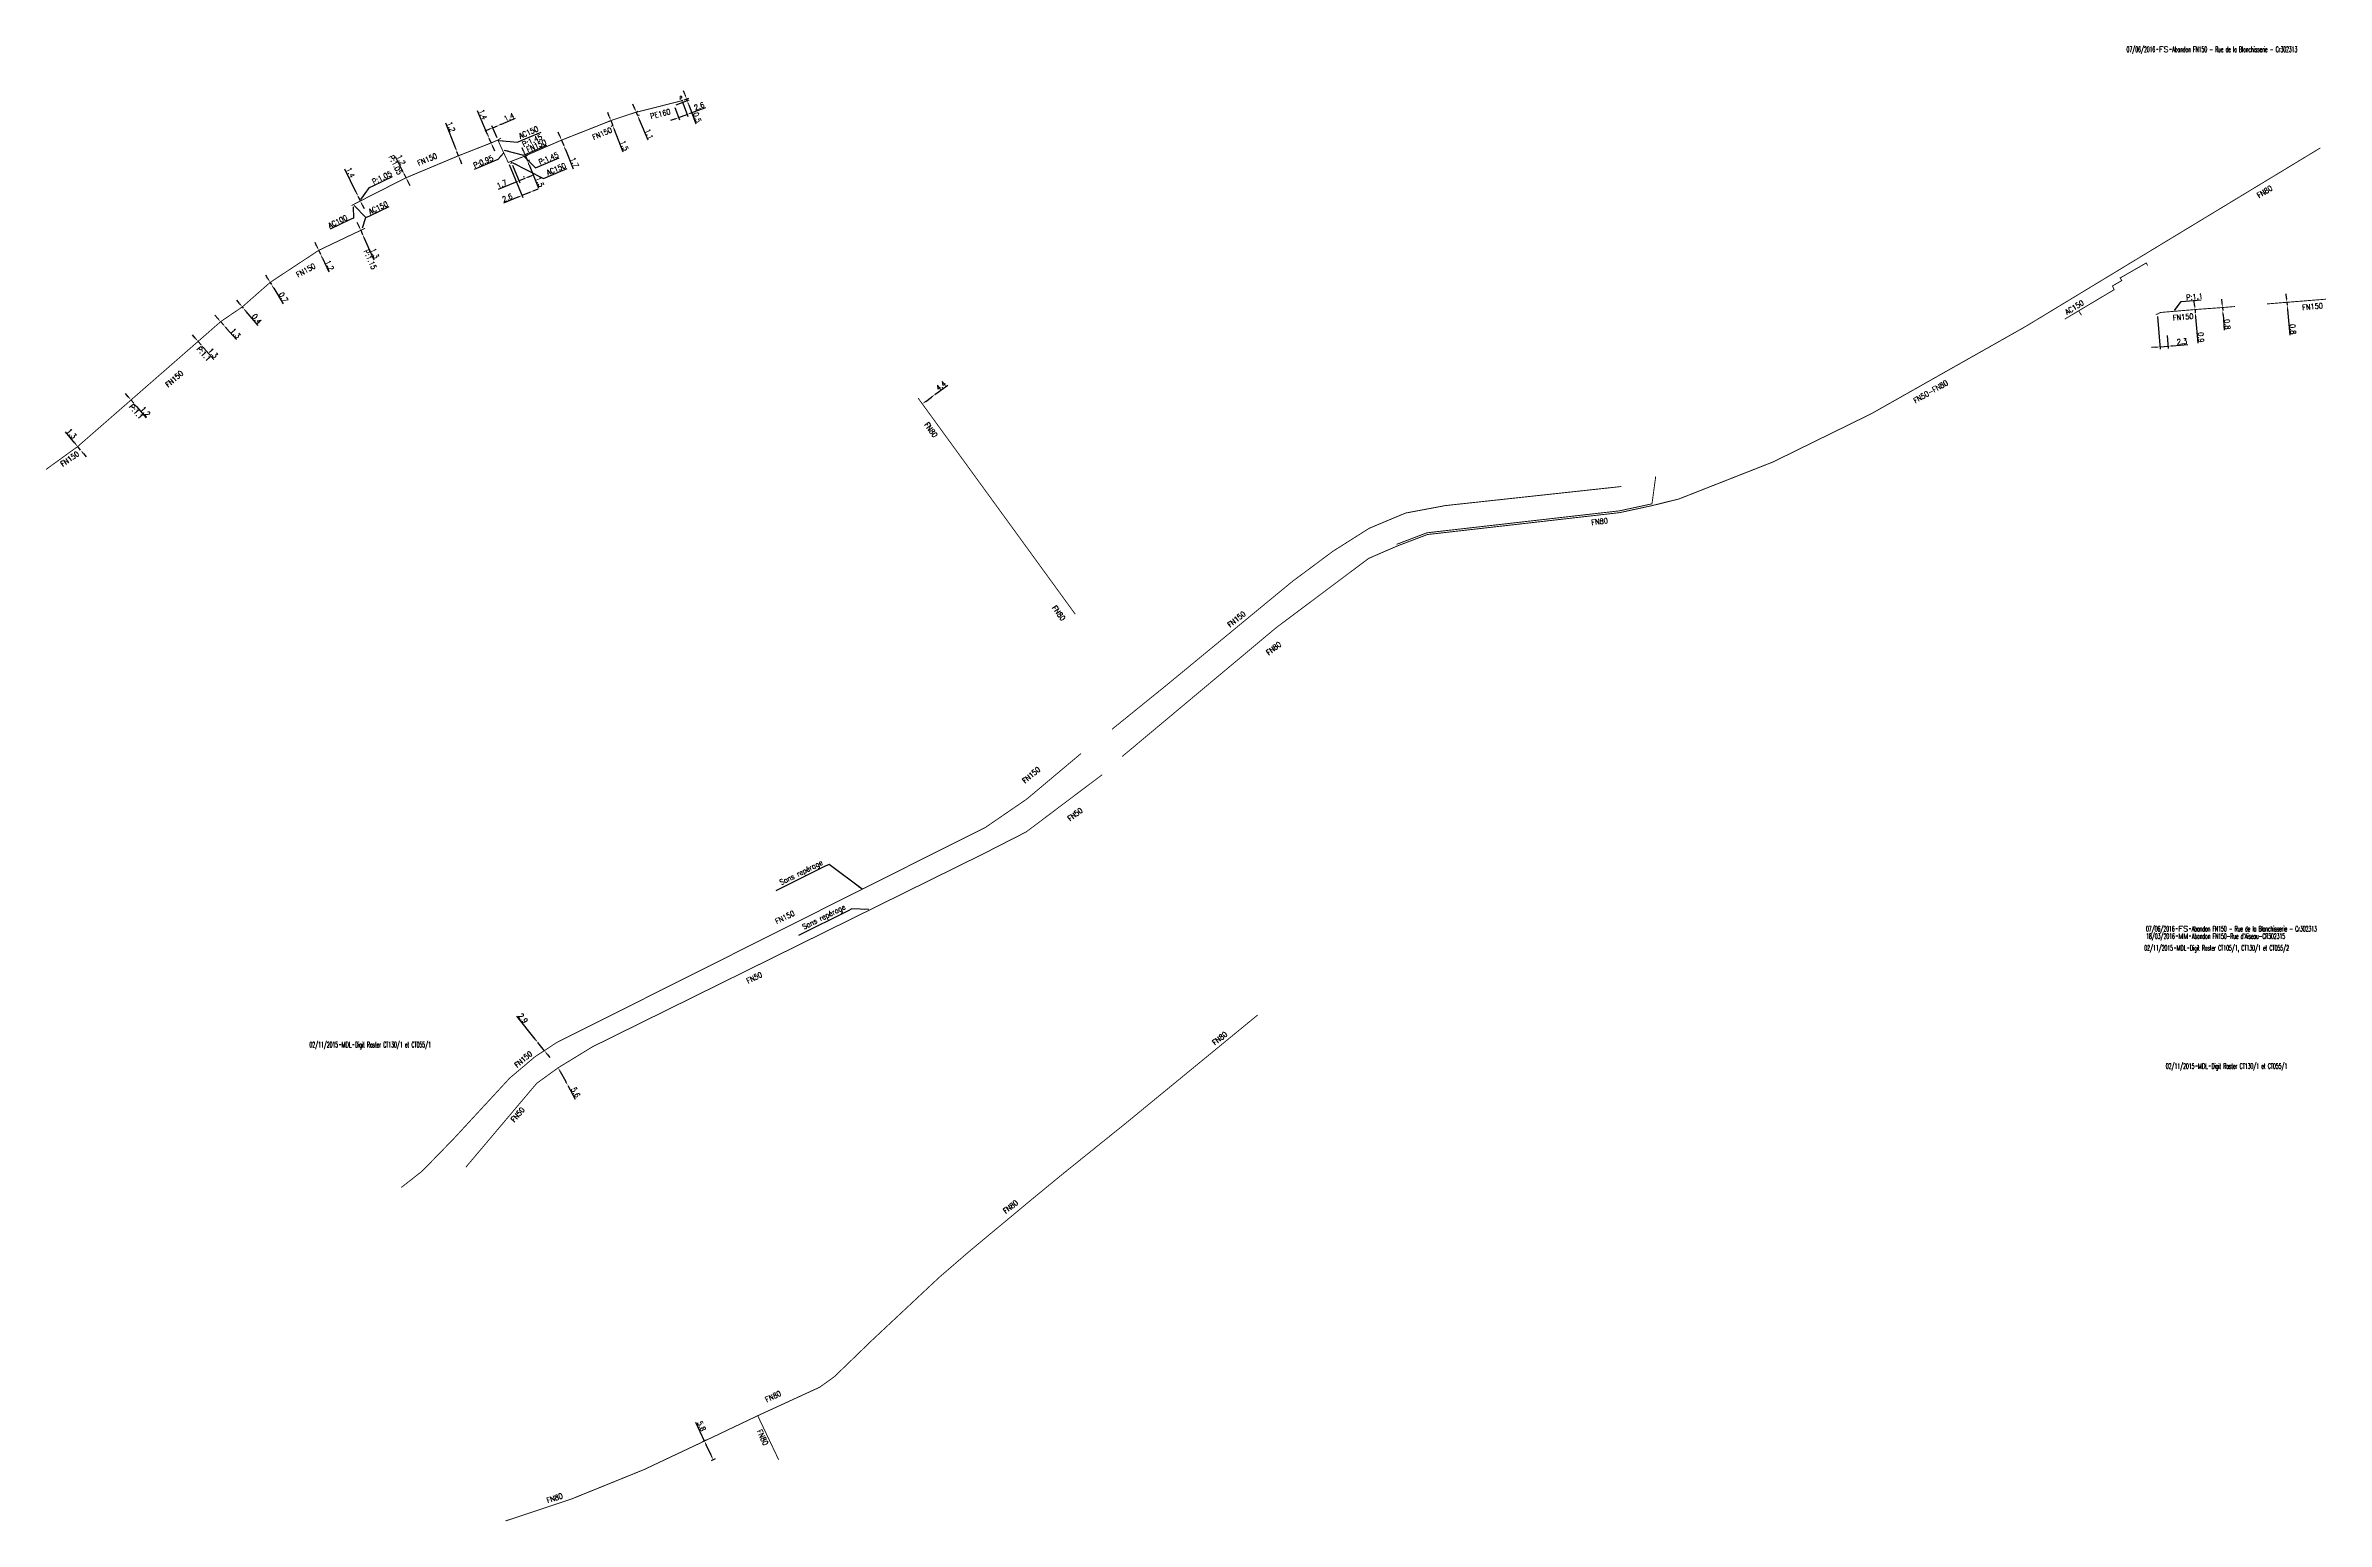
# Model space of a CAD drawing. Header units: millimetres. Extents: x 161000 to 162000, y 120998 to 122000.
# Drawn here: x 161362 to 162000, y 121356 to 121769 of the extents above; entities that cross this region are included whole.
import ezdxf
from ezdxf.enums import TextEntityAlignment as Align

# ---------------------------------------------------------------- set-up
doc = ezdxf.new("R2010")
doc.units = ezdxf.units.MM
doc.layers.get('0').update_dxf_attribs({"linetype": 'CONTINUOUS'})
doc.layers.get('Defpoints').update_dxf_attribs({"linetype": 'CONTINUOUS'})
for name, color, linetype in [('L_300', 7, 'CONTINUOUS'), ('L_908', 5, 'CONTINUOUS'), ('L_910', 7, 'CONTINUOUS')]:
    doc.layers.add(name, color=color, linetype=linetype)
doc.styles.add('G_ROMANS', font='ROMANS.SHX', dxfattribs={"width": 0.75})
doc.styles.get("Standard").update_dxf_attribs({"font": 'romans.shx', "width": 0.85})
doc.linetypes.add('BP_HS', pattern='A,2,-1,["G",Standard,S=0.85,R=0,X=-0.27,Y=-0.4],-1', length=4)
doc.dimstyles.get("Standard").update_dxf_attribs({"dimtxt": 1.5, "dimasz": 1.2, "dimexe": 0.625, "dimexo": 0.625, "dimgap": 0.25, "dimtad": 1, "dimdec": 1, "dimzin": 0, "dimdsep": 46, "dimtxsty": 'Standard', "dimcen": -0.5, "dimadec": 0, "dimazin": 0, "dimtfac": 1, "dimtdec": 1, "dimtmove": 0, "dimatfit": 3, "dimfxl": 0, "dimtolj": 1, "dimtzin": 0, "dimarcsym": 0})

# ---------------------------------------------------------------- blocks, each defined once
blk = doc.blocks.new('GIS_MODF')
at = {"color": 0, "linetype": 'Continuous', "flags": 128}
for points in [[(-2.18, -0.01), (-1.68, -0.01)], [(1.52, -0.01), (2.02, -0.01)]]:
    blk.add_lwpolyline(points, dxfattribs=at)
at = {"color": 0, "linetype": 'Continuous', "width": 0.5}
blk.add_attdef('DATE', text='', height=1.5, dxfattribs=at).set_placement((-2.5, -0.8), align=Align.RIGHT)
at = {"color": 0, "linetype": 'Continuous', "width": 1.771291}
blk.add_attdef('USER', text='', height=1.5, dxfattribs=at).set_placement((-1.51, -0.8), (1.28, -0.8), align=Align.FIT)
at = {"color": 0, "linetype": 'Continuous', "width": 0.5}
blk.add_attdef('DESC', (2.29, -0.8), '', height=1.5, dxfattribs=at)
blk = doc.blocks.new('*D31')
at = {"layer": 'Defpoints', "color": 0, "linetype": 'Continuous', "transparency": 16777216}
for p in [(161505.09, 121483.14), (161507.79, 121478.23), (161507.79, 121478.23)]:
    blk.add_point(p, dxfattribs=at)
at = {"layer": 'L_908', "color": 0, "linetype": 'Continuous', "lineweight": -2, "transparency": 16777216}
for p, q in [((161505.67, 121482.09), (161507.21, 121479.29)), ((161507.79, 121478.23), (161509.89, 121474.4))]:
    blk.add_line(p, q, dxfattribs=at)
at = {"layer": 'L_908', "color": 0, "linetype": 'Continuous', "transparency": 16777216}
for points in [[(161505.85, 121482.19), (161505.5, 121482), (161505.09, 121483.14)], [(161507.39, 121479.38), (161507.03, 121479.19), (161507.79, 121478.23)]]:
    blk.add_solid(points, dxfattribs=at)
at = {"layer": 'L_908', "color": 0, "linetype": 'Continuous', "transparency": 16777216, "insert": (161510, 121476.27), "char_height": 1.5, "attachment_point": 5, "rotation": 298.73216}
blk.add_mtext('\\A1;5.6', dxfattribs=at)
blk = doc.blocks.new('*D32')
at = {"layer": 'Defpoints', "color": 0, "linetype": 'Continuous', "transparency": 16777216}
for p in [(161499.43, 121490.19), (161499.43, 121490.19), (161501.24, 121487.93)]:
    blk.add_point(p, dxfattribs=at)
at = {"layer": 'L_908', "color": 0, "linetype": 'Continuous', "lineweight": -2, "transparency": 16777216}
for p, q in [((161498.67, 121491.13), (161493.5, 121497.56)), ((161501.24, 121487.93), (161499.43, 121490.19)), ((161502, 121487), (161502.75, 121486.06))]:
    blk.add_line(p, q, dxfattribs=at)
at = {"layer": 'L_908', "color": 0, "linetype": 'Continuous', "transparency": 16777216}
for points in [[(161498.83, 121491.26), (161498.52, 121491), (161499.43, 121490.19)], [(161502.15, 121487.12), (161501.84, 121486.87), (161501.24, 121487.93)]]:
    blk.add_solid(points, dxfattribs=at)
at = {"layer": 'L_908', "color": 0, "linetype": 'Continuous', "transparency": 16777216, "insert": (161495.26, 121496.98), "char_height": 1.5, "attachment_point": 5, "rotation": 308.79724}
blk.add_mtext('\\A1;2.9', dxfattribs=at)
blk = doc.blocks.new('*D33')
at = {"layer": 'Defpoints', "color": 0, "linetype": 'Continuous', "ltscale": 0.5, "transparency": 16777216}
for p in [(161547.15, 121379.18), (161548.5, 121373.41), (161549.59, 121373.91)]:
    blk.add_point(p, dxfattribs=at)
at = {"layer": 'L_908', "color": 0, "linetype": 'Continuous', "lineweight": -2, "ltscale": 0.5, "transparency": 16777216}
for p, q in [((161546.06, 121378.67), (161543.66, 121383.86)), ((161546.58, 121378.92), (161545.5, 121378.41)), ((161548, 121374.5), (161546.57, 121377.59)), ((161549.02, 121373.65), (161547.93, 121373.15))]:
    blk.add_line(p, q, dxfattribs=at)
at = {"layer": 'L_908', "color": 0, "linetype": 'Continuous', "ltscale": 0.5, "transparency": 16777216}
for points in [[(161546.75, 121377.67), (161546.39, 121377.5), (161546.06, 121378.67)], [(161548.18, 121374.58), (161547.81, 121374.42), (161548.5, 121373.41)]]:
    blk.add_solid(points, dxfattribs=at)
at = {"layer": 'L_908', "color": 0, "linetype": 'Continuous', "ltscale": 0.5, "transparency": 16777216, "insert": (161545.24, 121382.84), "char_height": 1.5, "attachment_point": 5, "rotation": 294.83278}
blk.add_mtext('\\A1;5.8', dxfattribs=at)
blk = doc.blocks.new('*D34')
at = {"layer": 'Defpoints', "color": 0, "linetype": 'Continuous', "ltscale": 0.5, "transparency": 16777216}
for p in [(161607.05, 121668.98), (161610.59, 121671.6), (161610.59, 121671.6)]:
    blk.add_point(p, dxfattribs=at)
at = {"layer": 'L_908', "color": 0, "linetype": 'Continuous', "lineweight": -2, "ltscale": 0.5, "transparency": 16777216}
for p, q in [((161608.02, 121669.69), (161609.63, 121670.88)), ((161610.59, 121671.6), (161614.16, 121674.23))]:
    blk.add_line(p, q, dxfattribs=at)
at = {"layer": 'L_908', "color": 0, "linetype": 'Continuous', "ltscale": 0.5, "transparency": 16777216}
for points in [[(161607.9, 121669.85), (161608.14, 121669.53), (161607.05, 121668.98)], [(161609.51, 121671.04), (161609.75, 121670.72), (161610.59, 121671.6)]]:
    blk.add_solid(points, dxfattribs=at)
at = {"layer": 'L_908', "color": 0, "linetype": 'Continuous', "ltscale": 0.5, "transparency": 16777216, "insert": (161612.26, 121674.07), "char_height": 1.5, "attachment_point": 5, "rotation": 36.46534}
blk.add_mtext('\\A1;4.4', dxfattribs=at)
blk = doc.blocks.new('*D35')
at = {"layer": 'Defpoints', "color": 0, "linetype": 'Continuous', "transparency": 16777216}
for p in [(161963.35, 121695.39), (161963.43, 121694.5), (161963.43, 121694.5)]:
    blk.add_point(p, dxfattribs=at)
at = {"layer": 'L_908', "color": 0, "linetype": 'Continuous', "lineweight": -2, "transparency": 16777216}
for p, q in [((161963.25, 121696.59), (161963.15, 121697.78)), ((161963.35, 121695.39), (161963.43, 121694.5)), ((161963.53, 121693.3), (161964.15, 121685.98))]:
    blk.add_line(p, q, dxfattribs=at)
at = {"layer": 'L_908', "color": 0, "linetype": 'Continuous', "transparency": 16777216}
for points in [[(161963.45, 121696.61), (161963.05, 121696.57), (161963.35, 121695.39)], [(161963.73, 121693.32), (161963.33, 121693.28), (161963.43, 121694.5)]]:
    blk.add_solid(points, dxfattribs=at)
at = {"layer": 'L_908', "color": 0, "linetype": 'Continuous', "transparency": 16777216, "insert": (161965.02, 121687.61), "char_height": 1.5, "attachment_point": 5, "rotation": 274.85781}
blk.add_mtext('\\A1;0.9', dxfattribs=at)
blk = doc.blocks.new('*D36')
at = {"layer": 'Defpoints', "color": 0, "linetype": 'Continuous', "transparency": 16777216}
for p in [(161952.79, 121694.09), (161955.5, 121688.75), (161955.81, 121685.12)]:
    blk.add_point(p, dxfattribs=at)
at = {"layer": 'L_908', "color": 0, "linetype": 'Continuous', "lineweight": -2, "transparency": 16777216}
for p, q in [((161952.85, 121693.46), (161953.61, 121684.31)), ((161955.55, 121688.12), (161955.86, 121684.5)), ((161952.37, 121684.83), (161951.17, 121684.73)), ((161953.56, 121684.93), (161955.81, 121685.12)), ((161957, 121685.22), (161961.36, 121685.58))]:
    blk.add_line(p, q, dxfattribs=at)
at = {"layer": 'L_908', "color": 0, "linetype": 'Continuous', "transparency": 16777216}
for points in [[(161952.35, 121685.03), (161952.38, 121684.63), (161953.56, 121684.93)], [(161956.98, 121685.42), (161957.02, 121685.02), (161955.81, 121685.12)]]:
    blk.add_solid(points, dxfattribs=at)
at = {"layer": 'L_908', "color": 0, "linetype": 'Continuous', "transparency": 16777216, "insert": (161959.69, 121686.45), "char_height": 1.5, "attachment_point": 5, "rotation": 4.79898}
blk.add_mtext('\\A1;2.3', dxfattribs=at)
blk = doc.blocks.new('*D37')
at = {"layer": 'Defpoints', "color": 0, "linetype": 'Continuous', "transparency": 16777216}
for p in [(161989.08, 121697.42), (161989.15, 121696.62), (161989.15, 121696.62)]:
    blk.add_point(p, dxfattribs=at)
at = {"layer": 'L_908', "color": 0, "linetype": 'Continuous', "lineweight": -2, "transparency": 16777216}
for p, q in [((161988.98, 121698.61), (161988.87, 121699.81)), ((161989.08, 121697.42), (161989.15, 121696.62)), ((161989.26, 121695.42), (161989.89, 121688.24))]:
    blk.add_line(p, q, dxfattribs=at)
at = {"layer": 'L_908', "color": 0, "linetype": 'Continuous', "transparency": 16777216}
for points in [[(161989.18, 121698.63), (161988.78, 121698.59), (161989.08, 121697.42)], [(161989.46, 121695.44), (161989.06, 121695.41), (161989.15, 121696.62)]]:
    blk.add_solid(points, dxfattribs=at)
at = {"layer": 'L_908', "color": 0, "linetype": 'Continuous', "transparency": 16777216, "insert": (161990.75, 121689.9), "char_height": 1.5, "attachment_point": 5, "rotation": 275.03176}
blk.add_mtext('\\A1;0.8', dxfattribs=at)
blk = doc.blocks.new('*D38')
at = {"layer": 'Defpoints', "color": 0, "linetype": 'Continuous', "transparency": 16777216}
for p in [(161971.03, 121695.95), (161971.09, 121695.15), (161971.09, 121695.15)]:
    blk.add_point(p, dxfattribs=at)
at = {"layer": 'L_908', "color": 0, "linetype": 'Continuous', "lineweight": -2, "transparency": 16777216}
for p, q in [((161970.93, 121697.15), (161970.84, 121698.34)), ((161971.03, 121695.95), (161971.09, 121695.15)), ((161971.19, 121693.96), (161971.54, 121689.6))]:
    blk.add_line(p, q, dxfattribs=at)
at = {"layer": 'L_908', "color": 0, "linetype": 'Continuous', "transparency": 16777216}
for points in [[(161971.13, 121697.16), (161970.73, 121697.13), (161971.03, 121695.95)], [(161971.39, 121693.97), (161970.99, 121693.94), (161971.09, 121695.15)]]:
    blk.add_solid(points, dxfattribs=at)
at = {"layer": 'L_908', "color": 0, "linetype": 'Continuous', "transparency": 16777216, "insert": (161972.41, 121691.26), "char_height": 1.5, "attachment_point": 5, "rotation": 274.5791}
blk.add_mtext('\\A1;0.8', dxfattribs=at)
blk = doc.blocks.new('*D39')
at = {"layer": 'Defpoints', "color": 0, "linetype": 'Continuous', "ltscale": 0.5, "transparency": 16777216}
for p in [(161449.84, 121717.57), (161450.35, 121716.43), (161450.35, 121716.43)]:
    blk.add_point(p, dxfattribs=at)
at = {"layer": 'L_908', "color": 0, "linetype": 'Continuous', "lineweight": -2, "ltscale": 0.5, "transparency": 16777216}
for p, q in [((161449.36, 121718.67), (161448.88, 121719.77)), ((161449.84, 121717.57), (161450.35, 121716.43)), ((161450.83, 121715.33), (161453.46, 121709.35))]:
    blk.add_line(p, q, dxfattribs=at)
at = {"layer": 'L_908', "color": 0, "linetype": 'Continuous', "ltscale": 0.5, "transparency": 16777216}
for points in [[(161449.54, 121718.75), (161449.18, 121718.59), (161449.84, 121717.57)], [(161451.01, 121715.41), (161450.65, 121715.25), (161450.35, 121716.43)]]:
    blk.add_solid(points, dxfattribs=at)
at = {"layer": 'L_908', "color": 0, "linetype": 'Continuous', "ltscale": 0.5, "transparency": 16777216, "insert": (161453.77, 121711.12), "char_height": 1.5, "attachment_point": 5, "rotation": 293.74626}
blk.add_mtext('\\A1;1.3', dxfattribs=at)
blk = doc.blocks.new('*D40')
at = {"layer": 'Defpoints', "color": 0, "linetype": 'Continuous', "ltscale": 0.5, "transparency": 16777216}
for p in [(161438.07, 121711.96), (161438.58, 121710.87), (161438.58, 121710.87)]:
    blk.add_point(p, dxfattribs=at)
at = {"layer": 'L_908', "color": 0, "linetype": 'Continuous', "lineweight": -2, "ltscale": 0.5, "transparency": 16777216}
for p, q in [((161437.57, 121713.04), (161437.06, 121714.13)), ((161438.07, 121711.96), (161438.58, 121710.87)), ((161439.09, 121709.78), (161440.86, 121705.99))]:
    blk.add_line(p, q, dxfattribs=at)
at = {"layer": 'L_908', "color": 0, "linetype": 'Continuous', "ltscale": 0.5, "transparency": 16777216}
for points in [[(161437.75, 121713.13), (161437.38, 121712.96), (161438.07, 121711.96)], [(161439.27, 121709.87), (161438.91, 121709.7), (161438.58, 121710.87)]]:
    blk.add_solid(points, dxfattribs=at)
at = {"layer": 'L_908', "color": 0, "linetype": 'Continuous', "ltscale": 0.5, "transparency": 16777216, "insert": (161441.13, 121707.76), "char_height": 1.5, "attachment_point": 5, "rotation": 295.01833}
blk.add_mtext('\\A1;1.2', dxfattribs=at)
blk = doc.blocks.new('*D41')
at = {"layer": 'Defpoints', "color": 0, "linetype": 'Continuous', "ltscale": 0.5, "transparency": 16777216}
for p in [(161424.48, 121702.99), (161424.84, 121702.39), (161424.84, 121702.39)]:
    blk.add_point(p, dxfattribs=at)
at = {"layer": 'L_908', "color": 0, "linetype": 'Continuous', "lineweight": -2, "ltscale": 0.5, "transparency": 16777216}
for p, q in [((161423.86, 121704.01), (161423.23, 121705.04)), ((161424.48, 121702.99), (161424.84, 121702.39)), ((161425.47, 121701.37), (161428.16, 121696.95))]:
    blk.add_line(p, q, dxfattribs=at)
at = {"layer": 'L_908', "color": 0, "linetype": 'Continuous', "ltscale": 0.5, "transparency": 16777216}
for points in [[(161424.03, 121704.12), (161423.68, 121703.91), (161424.48, 121702.99)], [(161425.64, 121701.47), (161425.3, 121701.26), (161424.84, 121702.39)]]:
    blk.add_solid(points, dxfattribs=at)
at = {"layer": 'L_908', "color": 0, "linetype": 'Continuous', "ltscale": 0.5, "transparency": 16777216, "insert": (161428.19, 121698.82), "char_height": 1.5, "attachment_point": 5, "rotation": 301.37679}
blk.add_mtext('\\A1;0.7', dxfattribs=at)
blk = doc.blocks.new('*D42')
at = {"layer": 'Defpoints', "color": 0, "linetype": 'Continuous', "ltscale": 0.5, "transparency": 16777216}
for p in [(161416.67, 121696.12), (161416.93, 121695.81), (161416.93, 121695.81)]:
    blk.add_point(p, dxfattribs=at)
at = {"layer": 'L_908', "color": 0, "linetype": 'Continuous', "lineweight": -2, "ltscale": 0.5, "transparency": 16777216}
for p, q in [((161415.9, 121697.04), (161415.14, 121697.97)), ((161416.67, 121696.12), (161416.93, 121695.81)), ((161417.69, 121694.89), (161421, 121690.9))]:
    blk.add_line(p, q, dxfattribs=at)
at = {"layer": 'L_908', "color": 0, "linetype": 'Continuous', "ltscale": 0.5, "transparency": 16777216}
for points in [[(161416.06, 121697.17), (161415.75, 121696.91), (161416.67, 121696.12)], [(161417.85, 121695.02), (161417.54, 121694.76), (161416.93, 121695.81)]]:
    blk.add_solid(points, dxfattribs=at)
at = {"layer": 'L_908', "color": 0, "linetype": 'Continuous', "ltscale": 0.5, "transparency": 16777216, "insert": (161420.74, 121692.78), "char_height": 1.5, "attachment_point": 5, "rotation": 309.72137}
blk.add_mtext('\\A1;0.4', dxfattribs=at)
blk = doc.blocks.new('*D43')
at = {"layer": 'Defpoints', "color": 0, "linetype": 'Continuous', "ltscale": 0.5, "transparency": 16777216}
for p in [(161385.52, 121670.07), (161386.29, 121669.16), (161386.29, 121669.16)]:
    blk.add_point(p, dxfattribs=at)
at = {"layer": 'L_908', "color": 0, "linetype": 'Continuous', "lineweight": -2, "ltscale": 0.5, "transparency": 16777216}
for p, q in [((161384.74, 121670.99), (161383.97, 121671.91)), ((161385.52, 121670.07), (161386.29, 121669.16)), ((161387.07, 121668.24), (161389.77, 121665.04))]:
    blk.add_line(p, q, dxfattribs=at)
at = {"layer": 'L_908', "color": 0, "linetype": 'Continuous', "ltscale": 0.5, "transparency": 16777216}
for points in [[(161384.89, 121671.12), (161384.59, 121670.86), (161385.52, 121670.07)], [(161387.22, 121668.37), (161386.91, 121668.11), (161386.29, 121669.16)]]:
    blk.add_solid(points, dxfattribs=at)
at = {"layer": 'L_908', "color": 0, "linetype": 'Continuous', "ltscale": 0.5, "transparency": 16777216, "insert": (161389.57, 121666.83), "char_height": 1.5, "attachment_point": 5, "rotation": 310.24627}
blk.add_mtext('\\A1;1.2', dxfattribs=at)
blk = doc.blocks.new('*D44')
at = {"layer": 'Defpoints', "color": 0, "linetype": 'Continuous', "ltscale": 0.5, "transparency": 16777216}
for p in [(161404.3, 121686.47), (161405.16, 121685.49), (161405.16, 121685.49)]:
    blk.add_point(p, dxfattribs=at)
at = {"layer": 'L_908', "color": 0, "linetype": 'Continuous', "lineweight": -2, "ltscale": 0.5, "transparency": 16777216}
for p, q in [((161403.51, 121687.37), (161402.72, 121688.27)), ((161404.3, 121686.47), (161405.16, 121685.49)), ((161405.95, 121684.59), (161408.71, 121681.44))]:
    blk.add_line(p, q, dxfattribs=at)
at = {"layer": 'L_908', "color": 0, "linetype": 'Continuous', "ltscale": 0.5, "transparency": 16777216}
for points in [[(161403.66, 121687.5), (161403.36, 121687.24), (161404.3, 121686.47)], [(161406.1, 121684.72), (161405.8, 121684.46), (161405.16, 121685.49)]]:
    blk.add_solid(points, dxfattribs=at)
at = {"layer": 'L_908', "color": 0, "linetype": 'Continuous', "ltscale": 0.5, "transparency": 16777216, "insert": (161408.48, 121683.22), "char_height": 1.5, "attachment_point": 5, "rotation": 311.28015}
blk.add_mtext('\\A1;1.3', dxfattribs=at)
blk = doc.blocks.new('*D45')
at = {"layer": 'Defpoints', "color": 0, "linetype": 'Continuous', "ltscale": 0.5, "transparency": 16777216}
for p in [(161410.61, 121692), (161411.47, 121691.03), (161411.47, 121691.03)]:
    blk.add_point(p, dxfattribs=at)
at = {"layer": 'L_908', "color": 0, "linetype": 'Continuous', "lineweight": -2, "ltscale": 0.5, "transparency": 16777216}
for p, q in [((161409.82, 121692.9), (161409.02, 121693.81)), ((161410.61, 121692), (161411.47, 121691.03)), ((161412.26, 121690.12), (161415.02, 121686.98))]:
    blk.add_line(p, q, dxfattribs=at)
at = {"layer": 'L_908', "color": 0, "linetype": 'Continuous', "ltscale": 0.5, "transparency": 16777216}
for points in [[(161409.97, 121693.04), (161409.67, 121692.77), (161410.61, 121692)], [(161412.41, 121690.26), (161412.11, 121689.99), (161411.47, 121691.03)]]:
    blk.add_solid(points, dxfattribs=at)
at = {"layer": 'L_908', "color": 0, "linetype": 'Continuous', "ltscale": 0.5, "transparency": 16777216, "insert": (161414.79, 121688.76), "char_height": 1.5, "attachment_point": 5, "rotation": 311.28015}
blk.add_mtext('\\A1;1.3', dxfattribs=at)
blk = doc.blocks.new('*D46')
at = {"layer": 'Defpoints', "color": 0, "linetype": 'Continuous', "ltscale": 0.5, "transparency": 16777216}
for p in [(161370.59, 121657.04), (161371.42, 121656.04), (161371.42, 121656.04)]:
    blk.add_point(p, dxfattribs=at)
at = {"layer": 'L_908', "color": 0, "linetype": 'Continuous', "lineweight": -2, "ltscale": 0.5, "transparency": 16777216}
for p, q in [((161369.83, 121657.96), (161367.15, 121661.19)), ((161371.42, 121656.04), (161370.59, 121657.04)), ((161372.19, 121655.11), (161372.95, 121654.19))]:
    blk.add_line(p, q, dxfattribs=at)
at = {"layer": 'L_908', "color": 0, "linetype": 'Continuous', "ltscale": 0.5, "transparency": 16777216}
for points in [[(161369.98, 121658.09), (161369.67, 121657.83), (161370.59, 121657.04)], [(161372.34, 121655.24), (161372.03, 121654.99), (161371.42, 121656.04)]]:
    blk.add_solid(points, dxfattribs=at)
at = {"layer": 'L_908', "color": 0, "linetype": 'Continuous', "ltscale": 0.5, "transparency": 16777216, "insert": (161368.88, 121660.67), "char_height": 1.5, "attachment_point": 5, "rotation": 309.65548}
blk.add_mtext('\\A1;1.3', dxfattribs=at)
blk = doc.blocks.new('*D47')
at = {"layer": 'Defpoints', "color": 0, "linetype": 'Continuous', "ltscale": 0.5, "transparency": 16777216}
for p in [(161526.63, 121750.53), (161527.04, 121749.57), (161527.34, 121749.69)]:
    blk.add_point(p, dxfattribs=at)
at = {"layer": 'L_908', "color": 0, "linetype": 'Continuous', "lineweight": -2, "ltscale": 0.5, "transparency": 16777216}
for p, q in [((161526.46, 121751.77), (161526, 121752.87)), ((161527.2, 121750.78), (161527.5, 121750.9)), ((161526.93, 121750.66), (161527.34, 121749.69)), ((161527.61, 121749.81), (161527.91, 121749.93)), ((161527.8, 121748.59), (161530.19, 121742.92))]:
    blk.add_line(p, q, dxfattribs=at)
at = {"layer": 'L_908', "color": 0, "linetype": 'Continuous', "ltscale": 0.5, "transparency": 16777216}
for points in [[(161526.65, 121751.84), (161526.28, 121751.69), (161526.93, 121750.66)], [(161527.99, 121748.66), (161527.62, 121748.51), (161527.34, 121749.69)]]:
    blk.add_solid(points, dxfattribs=at)
at = {"layer": 'L_908', "color": 0, "linetype": 'Continuous', "ltscale": 0.5, "transparency": 16777216, "insert": (161530.6, 121744.52), "char_height": 1.5, "attachment_point": 5, "rotation": 292.84569}
blk.add_mtext('\\A1;1.1', dxfattribs=at)
blk = doc.blocks.new('*D48')
at = {"layer": 'Defpoints', "color": 0, "linetype": 'Continuous', "ltscale": 0.5, "transparency": 16777216}
for p in [(161506.04, 121742.81), (161506.67, 121741.28), (161506.67, 121741.28)]:
    blk.add_point(p, dxfattribs=at)
at = {"layer": 'L_908', "color": 0, "linetype": 'Continuous', "lineweight": -2, "ltscale": 0.5, "transparency": 16777216}
for p, q in [((161505.58, 121743.91), (161505.12, 121745.02)), ((161506.04, 121742.81), (161506.67, 121741.28)), ((161507.13, 121740.17), (161509.34, 121734.82))]:
    blk.add_line(p, q, dxfattribs=at)
at = {"layer": 'L_908', "color": 0, "linetype": 'Continuous', "ltscale": 0.5, "transparency": 16777216}
for points in [[(161505.77, 121743.99), (161505.4, 121743.84), (161506.04, 121742.81)], [(161507.31, 121740.25), (161506.94, 121740.1), (161506.67, 121741.28)]]:
    blk.add_solid(points, dxfattribs=at)
at = {"layer": 'L_908', "color": 0, "linetype": 'Continuous', "ltscale": 0.5, "transparency": 16777216, "insert": (161509.69, 121736.59), "char_height": 1.5, "attachment_point": 5, "rotation": 292.47621}
blk.add_mtext('\\A1;1.7', dxfattribs=at)
blk = doc.blocks.new('*D49')
at = {"layer": 'Defpoints', "color": 0, "linetype": 'Continuous', "ltscale": 0.5, "transparency": 16777216}
for p in [(161520.35, 121748.46), (161520.4, 121746.87), (161520.89, 121747.06)]:
    blk.add_point(p, dxfattribs=at)
at = {"layer": 'L_908', "color": 0, "linetype": 'Continuous', "lineweight": -2, "ltscale": 0.5, "transparency": 16777216}
for p, q in [((161519.43, 121749.39), (161519, 121750.51)), ((161519.77, 121748.23), (161519.28, 121748.04)), ((161520.31, 121746.83), (161519.82, 121746.65)), ((161519.86, 121748.27), (161520.4, 121746.87)), ((161520.83, 121745.75), (161523.23, 121739.53))]:
    blk.add_line(p, q, dxfattribs=at)
at = {"layer": 'L_908', "color": 0, "linetype": 'Continuous', "ltscale": 0.5, "transparency": 16777216}
for points in [[(161519.62, 121749.46), (161519.25, 121749.32), (161519.86, 121748.27)], [(161521.02, 121745.82), (161520.65, 121745.68), (161520.4, 121746.87)]]:
    blk.add_solid(points, dxfattribs=at)
at = {"layer": 'L_908', "color": 0, "linetype": 'Continuous', "ltscale": 0.5, "transparency": 16777216, "insert": (161523.63, 121741.28), "char_height": 1.5, "attachment_point": 5, "rotation": 291.06722}
blk.add_mtext('\\A1;1.5', dxfattribs=at)
blk = doc.blocks.new('*D50')
at = {"layer": 'Defpoints', "color": 0, "linetype": 'Continuous', "ltscale": 0.5, "transparency": 16777216}
for p in [(161495.71, 121738.32), (161496.27, 121736.92), (161496.5, 121737.02)]:
    blk.add_point(p, dxfattribs=at)
at = {"layer": 'L_908', "color": 0, "linetype": 'Continuous', "lineweight": -2, "ltscale": 0.5, "transparency": 16777216}
for p, q in [((161495.49, 121739.52), (161495.05, 121740.64)), ((161495.94, 121738.41), (161496.5, 121737.02)), ((161496.29, 121738.55), (161496.52, 121738.64)), ((161496.85, 121737.16), (161497.08, 121737.25)), ((161496.95, 121735.9), (161499.58, 121729.36))]:
    blk.add_line(p, q, dxfattribs=at)
at = {"layer": 'L_908', "color": 0, "linetype": 'Continuous', "ltscale": 0.5, "transparency": 16777216}
for points in [[(161495.68, 121739.6), (161495.31, 121739.45), (161495.94, 121738.41)], [(161497.13, 121735.98), (161496.76, 121735.83), (161496.5, 121737.02)]]:
    blk.add_solid(points, dxfattribs=at)
at = {"layer": 'L_908', "color": 0, "linetype": 'Continuous', "ltscale": 0.5, "transparency": 16777216, "insert": (161499.95, 121731.12), "char_height": 1.5, "attachment_point": 5, "rotation": 291.90844}
blk.add_mtext('\\A1;1.5', dxfattribs=at)
blk = doc.blocks.new('*D51')
at = {"layer": 'Defpoints', "color": 0, "linetype": 'Continuous', "ltscale": 0.5, "transparency": 16777216}
for p in [(161492.11, 121736.42), (161495.74, 121732.09), (161495.86, 121731.79)]:
    blk.add_point(p, dxfattribs=at)
at = {"layer": 'L_908', "color": 0, "linetype": 'Continuous', "lineweight": -2, "ltscale": 0.5, "transparency": 16777216}
for p, q in [((161492.35, 121735.84), (161494.4, 121730.86)), ((161495.74, 121732.09), (161494.17, 121731.44)), ((161495.62, 121732.37), (161495.5, 121732.67)), ((161496.85, 121732.55), (161497.95, 121733.01)), ((161493.06, 121730.98), (161488.33, 121729.03))]:
    blk.add_line(p, q, dxfattribs=at)
at = {"layer": 'L_908', "color": 0, "linetype": 'Continuous', "ltscale": 0.5, "transparency": 16777216}
for points in [[(161496.77, 121732.74), (161496.92, 121732.37), (161495.74, 121732.09)], [(161492.98, 121731.17), (161493.13, 121730.8), (161494.17, 121731.44)]]:
    blk.add_solid(points, dxfattribs=at)
at = {"layer": 'L_908', "color": 0, "linetype": 'Continuous', "ltscale": 0.5, "transparency": 16777216, "insert": (161489.33, 121730.52), "char_height": 1.5, "attachment_point": 5, "rotation": 22.47679}
blk.add_mtext('\\A1;1.7', dxfattribs=at)
blk = doc.blocks.new('*D52')
at = {"layer": 'Defpoints', "color": 0, "linetype": 'Continuous', "ltscale": 0.5, "transparency": 16777216}
for p in [(161488.09, 121746.83), (161488.09, 121746.83), (161488.25, 121742.84)]:
    blk.add_point(p, dxfattribs=at)
at = {"layer": 'L_908', "color": 0, "linetype": 'Continuous', "lineweight": -2, "ltscale": 0.5, "transparency": 16777216}
for p, q in [((161485.7, 121745.82), (161484.59, 121745.36)), ((161488.01, 121743.42), (161486.56, 121746.86)), ((161486.8, 121746.29), (161488.09, 121746.83)), ((161489.2, 121747.29), (161493.12, 121748.94))]:
    blk.add_line(p, q, dxfattribs=at)
at = {"layer": 'L_908', "color": 0, "linetype": 'Continuous', "ltscale": 0.5, "transparency": 16777216}
for points in [[(161485.62, 121746.01), (161485.77, 121745.64), (161486.8, 121746.29)], [(161489.12, 121747.48), (161489.28, 121747.11), (161488.09, 121746.83)]]:
    blk.add_solid(points, dxfattribs=at)
at = {"layer": 'L_908', "color": 0, "linetype": 'Continuous', "ltscale": 0.5, "transparency": 16777216, "insert": (161491.33, 121749.27), "char_height": 1.5, "attachment_point": 5, "rotation": 22.77374}
blk.add_mtext('\\A1;1.4', dxfattribs=at)
blk = doc.blocks.new('*D53')
at = {"layer": 'Defpoints', "color": 0, "linetype": 'Continuous', "ltscale": 0.5, "transparency": 16777216}
for p in [(161491.13, 121736.55), (161497.32, 121728.28), (161497.32, 121728.28)]:
    blk.add_point(p, dxfattribs=at)
at = {"layer": 'L_908', "color": 0, "linetype": 'Continuous', "lineweight": -2, "ltscale": 0.5, "transparency": 16777216}
for p, q in [((161491.37, 121735.98), (161495.2, 121726.72)), ((161493.85, 121726.84), (161489.79, 121725.16)), ((161497.32, 121728.28), (161494.96, 121727.3)), ((161498.42, 121728.73), (161499.53, 121729.19))]:
    blk.add_line(p, q, dxfattribs=at)
at = {"layer": 'L_908', "color": 0, "linetype": 'Continuous', "ltscale": 0.5, "transparency": 16777216}
for points in [[(161493.77, 121727.03), (161493.92, 121726.66), (161494.96, 121727.3)], [(161498.35, 121728.92), (161498.5, 121728.55), (161497.32, 121728.28)]]:
    blk.add_solid(points, dxfattribs=at)
at = {"layer": 'L_908', "color": 0, "linetype": 'Continuous', "ltscale": 0.5, "transparency": 16777216, "insert": (161490.88, 121726.69), "char_height": 1.5, "attachment_point": 5, "rotation": 22.47679}
blk.add_mtext('\\A1;2.6', dxfattribs=at)
blk = doc.blocks.new('*D54')
at = {"layer": 'Defpoints', "color": 0, "linetype": 'Continuous', "ltscale": 0.5, "transparency": 16777216}
for p in [(161461.98, 121733.36), (161461.98, 121733.36), (161462.52, 121732.28)]:
    blk.add_point(p, dxfattribs=at)
at = {"layer": 'L_908', "color": 0, "linetype": 'Continuous', "lineweight": -2, "ltscale": 0.5, "transparency": 16777216}
for p, q in [((161461.45, 121734.43), (161459.57, 121738.18)), ((161462.52, 121732.28), (161461.98, 121733.36)), ((161463.06, 121731.21), (161463.59, 121730.14))]:
    blk.add_line(p, q, dxfattribs=at)
at = {"layer": 'L_908', "color": 0, "linetype": 'Continuous', "ltscale": 0.5, "transparency": 16777216}
for points in [[(161461.63, 121734.52), (161461.27, 121734.34), (161461.98, 121733.36)], [(161463.24, 121731.3), (161462.88, 121731.12), (161462.52, 121732.28)]]:
    blk.add_solid(points, dxfattribs=at)
at = {"layer": 'L_908', "color": 0, "linetype": 'Continuous', "ltscale": 0.5, "transparency": 16777216, "insert": (161461.14, 121737.29), "char_height": 1.5, "attachment_point": 5, "rotation": 296.57687}
blk.add_mtext('\\A1;1.2', dxfattribs=at)
blk = doc.blocks.new('*D55')
at = {"layer": 'Defpoints', "color": 0, "linetype": 'Continuous', "ltscale": 0.5, "transparency": 16777216}
for p in [(161476.78, 121739.55), (161476.78, 121739.55), (161477.21, 121738.44)]:
    blk.add_point(p, dxfattribs=at)
at = {"layer": 'L_908', "color": 0, "linetype": 'Continuous', "lineweight": -2, "ltscale": 0.5, "transparency": 16777216}
for p, q in [((161476.34, 121740.67), (161473.65, 121747.58)), ((161477.21, 121738.44), (161476.78, 121739.55)), ((161477.65, 121737.32), (161478.09, 121736.2))]:
    blk.add_line(p, q, dxfattribs=at)
at = {"layer": 'L_908', "color": 0, "linetype": 'Continuous', "ltscale": 0.5, "transparency": 16777216}
for points in [[(161476.53, 121740.74), (161476.16, 121740.6), (161476.78, 121739.55)], [(161477.84, 121737.39), (161477.46, 121737.25), (161477.21, 121738.44)]]:
    blk.add_solid(points, dxfattribs=at)
at = {"layer": 'L_908', "color": 0, "linetype": 'Continuous', "ltscale": 0.5, "transparency": 16777216, "insert": (161475.12, 121746.55), "char_height": 1.5, "attachment_point": 5, "rotation": 291.30264}
blk.add_mtext('\\A1;1.2', dxfattribs=at)
blk = doc.blocks.new('*D56')
at = {"layer": 'Defpoints', "color": 0, "linetype": 'Continuous', "ltscale": 0.5, "transparency": 16777216}
for p in [(161485.82, 121743.27), (161485.82, 121743.27), (161486.35, 121742.03)]:
    blk.add_point(p, dxfattribs=at)
at = {"layer": 'L_908', "color": 0, "linetype": 'Continuous', "lineweight": -2, "ltscale": 0.5, "transparency": 16777216}
for p, q in [((161485.36, 121744.38), (161482.57, 121751.03)), ((161486.35, 121742.03), (161485.82, 121743.27)), ((161486.81, 121740.92), (161487.28, 121739.82))]:
    blk.add_line(p, q, dxfattribs=at)
at = {"layer": 'L_908', "color": 0, "linetype": 'Continuous', "ltscale": 0.5, "transparency": 16777216}
for points in [[(161485.54, 121744.46), (161485.18, 121744.3), (161485.82, 121743.27)], [(161487, 121741), (161486.63, 121740.85), (161486.35, 121742.03)]]:
    blk.add_solid(points, dxfattribs=at)
at = {"layer": 'L_908', "color": 0, "linetype": 'Continuous', "ltscale": 0.5, "transparency": 16777216, "insert": (161484.08, 121750.01), "char_height": 1.5, "attachment_point": 5, "rotation": 292.77374}
blk.add_mtext('\\A1;1.4', dxfattribs=at)
blk = doc.blocks.new('*D57')
at = {"layer": 'Defpoints', "color": 0, "linetype": 'Continuous', "ltscale": 0.5, "transparency": 16777216}
for p in [(161449.12, 121727.05), (161449.12, 121727.05), (161449.73, 121725.79)]:
    blk.add_point(p, dxfattribs=at)
at = {"layer": 'L_908', "color": 0, "linetype": 'Continuous', "lineweight": -2, "ltscale": 0.5, "transparency": 16777216}
for p, q in [((161448.6, 121728.13), (161445.42, 121734.68)), ((161449.73, 121725.79), (161449.12, 121727.05)), ((161450.25, 121724.71), (161450.78, 121723.63))]:
    blk.add_line(p, q, dxfattribs=at)
at = {"layer": 'L_908', "color": 0, "linetype": 'Continuous', "ltscale": 0.5, "transparency": 16777216}
for points in [[(161448.78, 121728.22), (161448.42, 121728.04), (161449.12, 121727.05)], [(161450.43, 121724.8), (161450.07, 121724.62), (161449.73, 121725.79)]]:
    blk.add_solid(points, dxfattribs=at)
at = {"layer": 'L_908', "color": 0, "linetype": 'Continuous', "ltscale": 0.5, "transparency": 16777216, "insert": (161446.98, 121733.75), "char_height": 1.5, "attachment_point": 5, "rotation": 295.87555}
blk.add_mtext('\\A1;1.4', dxfattribs=at)
blk = doc.blocks.new('L_300_12')
at = {"color": 0, "linetype": 'Continuous', "const_width": 0.248, "flags": 128}
blk.add_lwpolyline([(-0.13, 0, 1), (0.13, 0, 1)], format="xyb", close=True, dxfattribs=at)
at = {"linetype": 'Continuous', "style": 'G_ROMANS', "width": 0.75}
blk.add_attdef('P', text='', height=1, dxfattribs=at).set_placement((0, 1.33), align=Align.MIDDLE_CENTER)
at = {"color": 0, "linetype": 'Continuous', "width": 0.75, "flags": 3}
for tag, p in [('DEF_LEG', (0, -5)), ('DEF_COUP', (0, -7.5)), ('DEF_TYPE', (0, -10))]:
    blk.add_attdef(tag, text='', height=1.2, dxfattribs=at).set_placement(p, align=Align.MIDDLE)
blk = doc.blocks.new('*D58')
at = {"layer": 'Defpoints', "color": 0, "linetype": 'Continuous', "ltscale": 0.5, "transparency": 16777216}
for p in [(161537.58, 121752.51), (161539.8, 121753.86), (161541.23, 121753.85)]:
    blk.add_point(p, dxfattribs=at)
at = {"layer": 'L_300', "color": 0, "linetype": 'Continuous', "lineweight": -2, "ltscale": 0.5, "transparency": 16777216}
for p, q in [((161538.16, 121752.72), (161541.82, 121754.07)), ((161540.64, 121755.45), (161540.23, 121756.57)), ((161540.39, 121754.07), (161541.65, 121754.54)), ((161541.06, 121754.32), (161541.23, 121753.85)), ((161541.65, 121752.73), (161543.63, 121747.34))]:
    blk.add_line(p, q, dxfattribs=at)
at = {"layer": 'L_300', "color": 0, "linetype": 'Continuous', "ltscale": 0.5, "transparency": 16777216}
for points in [[(161540.83, 121755.52), (161540.46, 121755.38), (161541.06, 121754.32)], [(161541.83, 121752.79), (161541.46, 121752.66), (161541.23, 121753.85)]]:
    blk.add_solid(points, dxfattribs=at)
at = {"layer": 'L_300', "color": 0, "linetype": 'Continuous', "ltscale": 0.5, "transparency": 16777216, "insert": (161544.02, 121749.17), "char_height": 1.5, "attachment_point": 5, "rotation": 290.21848}
blk.add_mtext('\\A1;0.5', dxfattribs=at)
blk = doc.blocks.new('*D59')
at = {"layer": 'Defpoints', "color": 0, "linetype": 'Continuous', "ltscale": 0.5, "transparency": 16777216}
for p in [(161537.58, 121752.51), (161539.8, 121753.86), (161538.83, 121749.12)]:
    blk.add_point(p, dxfattribs=at)
at = {"layer": 'L_300', "color": 0, "linetype": 'Continuous', "lineweight": -2, "ltscale": 0.5, "transparency": 16777216}
for p, q in [((161537.79, 121751.92), (161539.04, 121748.53)), ((161540.01, 121753.27), (161541.43, 121749.41)), ((161542.34, 121750.41), (161546.45, 121751.93)), ((161537.7, 121748.7), (161536.57, 121748.29)), ((161538.83, 121749.12), (161541.22, 121750))]:
    blk.add_line(p, q, dxfattribs=at)
at = {"layer": 'L_300', "color": 0, "linetype": 'Continuous', "ltscale": 0.5, "transparency": 16777216}
for points in [[(161537.63, 121748.89), (161537.77, 121748.52), (161538.83, 121749.12)], [(161542.28, 121750.6), (161542.41, 121750.23), (161541.22, 121750)]]:
    blk.add_solid(points, dxfattribs=at)
at = {"layer": 'L_300', "color": 0, "linetype": 'Continuous', "ltscale": 0.5, "transparency": 16777216, "insert": (161544.61, 121752.32), "char_height": 1.5, "attachment_point": 5, "rotation": 20.21848}
blk.add_mtext('\\A1;2.6', dxfattribs=at)

msp = doc.modelspace()

# ---------------------------------------------------------------- linework, layer by layer
at = {"layer": 'L_908', "linetype": 'BP_HS', "ltscale": 0.5, "const_width": 0.25, "flags": 128}
for points in [[(161488.66, 121741.86), (161491.13, 121736.55), (161491.92, 121736.86), (161495.71, 121738.32), (161506.04, 121742.81), (161520.35, 121748.46), (161526.63, 121750.54), (161527.68, 121750.79)], [(161527.68, 121750.79), (161539.8, 121753.86), (161539.8, 121753.86)], [(161448.55, 121725.18), (161449.73, 121725.79), (161449.73, 121725.79), (161449.73, 121725.79), (161462.52, 121732.28), (161477.21, 121738.44), (161486.35, 121742.03), (161487.18, 121742.38)], [(161487.18, 121742.38), (161488.25, 121742.84), (161489.14, 121743.42)], [(161488.25, 121742.84), (161488.66, 121741.86)], [(161998.43, 121740.63), (161915.96, 121690.67), (161872.78, 121666.26), (161845.19, 121652.72), (161818.92, 121642.39), (161811.35, 121640.5), (161802.28, 121638.54), (161748.45, 121632.41), (161739.99, 121629.2), (161732.04, 121625.75), (161706.18, 121606.39), (161662.97, 121570.25)], [(161491.92, 121736.86), (161492.11, 121736.42), (161491.74, 121736.26)], [(161447.29, 121724.51), (161447.64, 121724.7), (161448.55, 121725.18)], [(161451.06, 121718.13), (161449.84, 121717.57), (161438.07, 121711.96), (161424.48, 121702.99), (161416.67, 121696.12), (161410.61, 121692), (161404.3, 121686.47), (161385.52, 121670.07), (161370.59, 121657.04), (161361.74, 121650.64)], [(161926.87, 121692.7), (161940.72, 121700.96), (161940.23, 121701.99), (161942.85, 121703.5), (161942.37, 121704.22), (161949.72, 121708.44), (161950.06, 121707.68)], [(161930.77, 121695.03), (161931.18, 121694.39)], [(161931.18, 121694.39), (161931.56, 121693.81)], [(161952.33, 121694.05), (161952.79, 121694.09), (161952.79, 121694.09), (161953.6, 121694.56), (161956.01, 121694.77)], [(161956.01, 121694.77), (161963.35, 121695.39), (161971.03, 121695.95), (161974.52, 121696.24)], [(162000, 121698.29), (161989.08, 121697.42), (161983.49, 121696.96)], [(161605.86, 121670.62), (161607.05, 121668.98), (161649.89, 121610.09)], [(161812.37, 121648.7), (161811.33, 121641.01), (161802.2, 121639.04), (161748.33, 121632.9), (161739.81, 121629.66)], [(161660.15, 121577.9), (161675.32, 121590.17), (161675.32, 121590.17), (161710.68, 121619.31), (161710.68, 121619.31), (161710.68, 121619.31), (161721.98, 121627.71), (161732.18, 121634.17), (161742.31, 121638.42), (161753.52, 121640.52), (161802.71, 121645.85), (161802.71, 121645.85), (161802.71, 121645.85), (161802.71, 121645.85)], [(161651.48, 121571.12), (161636.29, 121558.36), (161624.78, 121550.47), (161504.54, 121490.13), (161501.24, 121487.93), (161498.72, 121486.32), (161491.57, 121480.29), (161475.85, 121463.28), (161467.05, 121454.24), (161461.19, 121449.65)], [(161657.39, 121565.17), (161636.13, 121549.17), (161624.18, 121543.06), (161514.74, 121489.04), (161505.09, 121483.14), (161499.1, 121478.8), (161479.24, 121455.3)], [(161490.4, 121356.31), (161508.83, 121362.44), (161529.16, 121370.69), (161547.15, 121379.18), (161560.97, 121385.76), (161560.97, 121385.76), (161578.33, 121393.74), (161582.43, 121396.68), (161592.96, 121406.86), (161611.76, 121424.47), (161619.91, 121431.51), (161636.92, 121445.67), (161636.92, 121445.67), (161646.56, 121453.59), (161663.63, 121467.32), (161700.98, 121497.96)], [(161566.85, 121373.41), (161560.97, 121385.76)]]:
    msp.add_lwpolyline(points, dxfattribs=at)

# ---------------------------------------------------------------- block references
at = {"layer": 'L_300', "ltscale": 0.5}
ref = msp.add_blockref('L_300_12', (161539.8, 121753.86), dxfattribs=dict(at, rotation=12.67018250855814))
ref.add_attrib('P', 'P', dxfattribs={"layer": '0', "linetype": 'Continuous', "height": 1, "style": 'G_ROMANS', "width": 0.75}).set_placement((161539.47, 121754.61), align=Align.MIDDLE_CENTER)
at = {"layer": 'L_910', "ltscale": 0.5}
ref = msp.add_blockref('GIS_MODF', (161954.7, 121768.28), dxfattribs=at)
ref.add_attrib('DATE', '07/06/2016', dxfattribs={"layer": '0', "color": 0, "linetype": 'Continuous', "height": 1.5, "width": 0.5}).set_placement((161952.2, 121767.48), align=Align.RIGHT)
ref.add_attrib('USER', 'FS', dxfattribs={"layer": '0', "color": 0, "linetype": 'Continuous', "height": 1.5, "width": 1.113383}).set_placement((161953.19, 121767.48), (161955.98, 121767.48), align=Align.FIT)
ref.add_attrib('DESC', 'Abandon FN150 - Rue de la Blanchisserie - Cr302313', (161956.99, 121767.48), dxfattribs={"layer": '0', "color": 0, "linetype": 'Continuous', "height": 1.5, "width": 0.5})
ref = msp.add_blockref('GIS_MODF', (161960.16, 121522.12), dxfattribs=at)
ref.add_attrib('DATE', '07/06/2016', dxfattribs={"layer": '0', "color": 0, "linetype": 'Continuous', "height": 1.5, "width": 0.5}).set_placement((161957.66, 121521.32), align=Align.RIGHT)
ref.add_attrib('USER', 'FS', dxfattribs={"layer": '0', "color": 0, "linetype": 'Continuous', "height": 1.5, "width": 1.113383}).set_placement((161958.66, 121521.32), (161961.44, 121521.32), align=Align.FIT)
ref.add_attrib('DESC', 'Abandon FN150 - Rue de la Blanchisserie - Cr302313', (161962.45, 121521.32), dxfattribs={"layer": '0', "color": 0, "linetype": 'Continuous', "height": 1.5, "width": 0.5})
ref = msp.add_blockref('GIS_MODF', (161960.19, 121520.05), dxfattribs=at)
ref.add_attrib('DATE', '18/03/2016', dxfattribs={"layer": '0', "color": 0, "linetype": 'Continuous', "height": 1.5, "width": 0.5}).set_placement((161957.69, 121519.25), align=Align.RIGHT)
ref.add_attrib('USER', 'MM', dxfattribs={"layer": '0', "color": 0, "linetype": 'Continuous', "height": 1.5, "width": 0.885646}).set_placement((161958.69, 121519.25), (161961.47, 121519.25), align=Align.FIT)
ref.add_attrib('DESC', "Abandon FN150-Rue d'Aiseau-CR302315", (161962.48, 121519.25), dxfattribs={"layer": '0', "color": 0, "linetype": 'Continuous', "height": 1.5, "width": 0.5})
ref = msp.add_blockref('GIS_MODF', (161959.68, 121516.74), dxfattribs=at)
ref.add_attrib('DATE', '02/11/2015', dxfattribs={"layer": '0', "color": 0, "linetype": 'Continuous', "height": 1.5, "width": 0.5}).set_placement((161957.18, 121515.94), align=Align.RIGHT)
ref.add_attrib('USER', 'MDL', dxfattribs={"layer": '0', "color": 0, "linetype": 'Continuous', "height": 1.5, "width": 0.638826}).set_placement((161958.18, 121515.94), (161960.96, 121515.94), align=Align.FIT)
ref.add_attrib('DESC', 'Digit Raster CT105/1, CT130/1 et CT055/2', (161961.97, 121515.94), dxfattribs={"layer": '0', "color": 0, "linetype": 'Continuous', "height": 1.5, "width": 0.5})
ref = msp.add_blockref('GIS_MODF', (161445.99, 121489.67), dxfattribs=at)
ref.add_attrib('DATE', '02/11/2015', dxfattribs={"layer": '0', "color": 0, "linetype": 'Continuous', "height": 1.5, "width": 0.5}).set_placement((161443.49, 121488.87), align=Align.RIGHT)
ref.add_attrib('USER', 'MDL', dxfattribs={"layer": '0', "color": 0, "linetype": 'Continuous', "height": 1.5, "width": 0.638826}).set_placement((161444.48, 121488.87), (161447.27, 121488.87), align=Align.FIT)
ref.add_attrib('DESC', 'Digit Raster CT130/1 et CT055/1', (161448.28, 121488.87), dxfattribs={"layer": '0', "color": 0, "linetype": 'Continuous', "height": 1.5, "width": 0.5})
ref = msp.add_blockref('GIS_MODF', (161965.69, 121483.68), dxfattribs=at)
ref.add_attrib('DATE', '02/11/2015', dxfattribs={"layer": '0', "color": 0, "linetype": 'Continuous', "height": 1.5, "width": 0.5}).set_placement((161963.19, 121482.89), align=Align.RIGHT)
ref.add_attrib('USER', 'MDL', dxfattribs={"layer": '0', "color": 0, "linetype": 'Continuous', "height": 1.5, "width": 0.638826}).set_placement((161964.19, 121482.89), (161966.97, 121482.89), align=Align.FIT)
ref.add_attrib('DESC', 'Digit Raster CT130/1 et CT055/1', (161967.98, 121482.89), dxfattribs={"layer": '0', "color": 0, "linetype": 'Continuous', "height": 1.5, "width": 0.5})

# ---------------------------------------------------------------- texts
at = {"layer": 'L_908', "linetype": 'Continuous', "ltscale": 0.5, "width": 0.85}
for s, rotation, p in [('PE160', 14.35843, (161531.1, 121748.71)), ('FN150', 23.59871, (161515.08, 121742.81)), ('P:1.05', 296.57687, (161457.61, 121738.17)), ('FN150', 23.27948, (161466.1, 121735.59)), ('FN150', 28.52171, (161432.3, 121704.34)), ('P:1.15', 293.74626, (161450.61, 121711.78)), ('P:1.1', 311.28015, (161403.79, 121684.27)), ('FN150', 41.11, (161395.96, 121673.52)), ('P:1.1', 310.24627, (161384.89, 121668.11)), ('FN80', 306.03003, (161607.51, 121663.16)), ('FN150', 35.20494, (161366.44, 121651.31)), ('FN80', 38.47688, (161688.99, 121489.39)), ('FN80', 38.47688, (161630.4, 121442.22)), ('FN80', 25.54137, (161563.54, 121389.49)), ('FN80', 295.45803, (161560.68, 121381.46)), ('FN80', 18.41511, (161502.17, 121361.26))]:
    msp.add_text(s, height=1.5, rotation=rotation, dxfattribs=at).set_placement(p)
at = {"layer": 'L_908', "linetype": 'Continuous', "width": 0.85}
for s, rotation, p in [('FN80', 31.88544, (161981.28, 121726.53)), ('AC150', 31.46174, (161927.53, 121693.86)), ('FN150', 5.22902, (161957.23, 121692.3)), ('FN150', 5.22902, (161993.44, 121695.24)), ('FN50-FN80', 29.85678, (161885.05, 121669.08)), ('FN80', 6.5031, (161794.45, 121635.05)), ('FN80', 306.03003, (161643.31, 121611.85)), ('FN150', 38.49562, (161693.22, 121606.33)), ('FN80', 38.49562, (161704.08, 121598.53)), ('FN150', 40.0334, (161635.83, 121562.67)), ('FN50', 36.96534, (161648.42, 121552.1)), ('FN150', 26.62407, (161566.32, 121523.33)), ('FN50', 26.27065, (161558.27, 121506.67)), ('FN150', 40.44455, (161493.64, 121483.07)), ('FN50', 49.79833, (161492.87, 121467.78))]:
    msp.add_text(s, height=1.5, rotation=rotation, dxfattribs=at).set_placement(p)
at = {"layer": 'L_908', "linetype": 'Continuous', "ltscale": 0.5, "char_height": 1.5}
for s, insert, attachment_point, rotation in [('\\A1;AC150\\PP:1.45', (161495.44, 121740.89), 7, 22.81255), ('\\A1;P:0.95', (161487.11, 121737.21), 9, 22.95115), ('\\A1;FN150', (161496.62, 121739.42), 7, 22.95115), ('\\A1;P:1.45', (161500.03, 121735.86), 7, 22.95115), ('\\A1;P:1.05', (161453.48, 121730.38), 7, 25.94155), ('\\A1;AC150', (161502.21, 121732.9), 7, 22.95115), ('\\A1;AC150', (161452.47, 121721.98), 7, 25.63578), ('\\A1;AC100', (161441.16, 121718.12), 7, 25.63578)]:
    msp.add_mtext(s, dxfattribs=dict(at, insert=insert, attachment_point=attachment_point, rotation=rotation))
at = {"layer": 'L_908', "linetype": 'Continuous', "char_height": 1.5}
for s, insert, attachment_point, rotation in [('\\A1;P:1.1', (161960.93, 121698.01), 7, 5.22902), ('\\A1; Sans repérage', (161579.56, 121539.67), 9, 26.45374), ('\\A1; Sans repérage', (161585.92, 121527.22), 9, 26.45374)]:
    msp.add_mtext(s, dxfattribs=dict(at, insert=insert, attachment_point=attachment_point, rotation=rotation))

# ---------------------------------------------------------------- dimensions: what is measured, and where the dimension line sits
at = {"layer": 'L_300', "linetype": 'Continuous', "ltscale": 0.5}
for base, angle, picture, middle in [((161538.83, 121749.12), 20.21848, '*D59', (161544.96, 121751.38)), ((161541.23, 121753.85), 110.21848, '*D58', (161543.08, 121748.82))]:
    dim = msp.add_linear_dim(base=base, p1=(161539.8, 121753.86), p2=(161537.58, 121752.51), angle=angle, dimstyle='Standard', dxfattribs=at)
    dim.commit()
    dim.dimension.update_dxf_attribs({"geometry": picture, "text_midpoint": middle, "dimtype": 160})
at = {"layer": 'L_908', "linetype": 'Continuous', "ltscale": 0.5}
for base, p1, p2, angle, picture, middle in [((161485.8239, 121743.2742), (161486.3465, 121742.0294), (161485.8239, 121743.2742), 292.77374, '*D56', (161483.157, 121749.6267)), ((161527.34, 121749.69), (161526.63, 121750.53), (161527.04, 121749.57), 112.84569, '*D47', (161529.68, 121744.13)), ((161476.78, 121739.55), (161477.21, 121738.44), (161476.78, 121739.55), 291.30264, '*D55', (161474.19, 121746.19)), ((161488.09, 121746.83), (161488.25, 121742.84), (161488.09, 121746.83), 202.77374, '*D52', (161491.71, 121748.35)), ((161506.67, 121741.28), (161506.04, 121742.81), (161506.67, 121741.28), 112.47621, '*D48', (161508.77, 121736.2)), ((161520.4, 121746.87), (161520.35, 121748.46), (161520.89, 121747.06), 111.06722, '*D49', (161522.69, 121740.92)), ((161496.5, 121737.02), (161495.71, 121738.32), (161496.27, 121736.92), 111.90844, '*D50', (161499.02, 121730.75)), ((161449.12, 121727.05), (161449.73, 121725.79), (161449.12, 121727.05), 295.87555, '*D57', (161446.08, 121733.31)), ((161495.74, 121732.09), (161492.11, 121736.42), (161495.86, 121731.79), 202.47679, '*D51', (161489.71, 121729.6)), ((161497.32, 121728.28), (161491.13, 121736.55), (161497.32, 121728.28), 202.47679, '*D53', (161491.26, 121725.77)), ((161450.35, 121716.43), (161449.84, 121717.57), (161450.35, 121716.43), 113.74626, '*D39', (161452.86, 121710.72)), ((161424.84, 121702.39), (161424.48, 121702.99), (161424.84, 121702.39), 121.37679, '*D41', (161427.34, 121698.3)), ((161416.93, 121695.81), (161416.67, 121696.12), (161416.93, 121695.81), 129.72137, '*D42', (161419.97, 121692.15)), ((161386.29, 121669.16), (161385.52, 121670.07), (161386.29, 121669.16), 130.24627, '*D43', (161388.81, 121666.19)), ((161371.42, 121656.04), (161370.59, 121657.04), (161371.42, 121656.04), 129.65548, '*D46', (161368.11, 121660.04)), ((161548.5, 121373.41), (161547.15, 121379.18), (161549.59, 121373.91), 114.83278, '*D33', (161544.33, 121382.42))]:
    dim = msp.add_linear_dim(base=base, p1=p1, p2=p2, angle=angle, dimstyle='Standard', dxfattribs=at)
    dim.commit()
    dim.dimension.update_dxf_attribs({"geometry": picture, "text_midpoint": middle, "dimtype": 160})
for base, p1, p2, angle, picture, middle in [((161461.98, 121733.36), (161462.52, 121732.28), (161461.98, 121733.36), 296.57687, '*D54', (161460.24, 121736.84)), ((161438.58, 121710.87), (161438.07, 121711.96), (161438.58, 121710.87), 115.01833, '*D40', (161440.23, 121707.34)), ((161411.47, 121691.03), (161410.61, 121692), (161411.47, 121691.03), 131.28015, '*D45', (161414.03, 121688.1)), ((161405.16, 121685.49), (161404.3, 121686.47), (161405.16, 121685.49), 131.28015, '*D44', (161407.73, 121682.56)), ((161610.59, 121671.6), (161607.05, 121668.98), (161610.59, 121671.6), 216.46534, '*D34', (161612.86, 121673.27))]:
    dim = msp.add_linear_dim(base=base, p1=p1, p2=p2, angle=angle, dimstyle='Standard', override={"dimscale": 1, "dimlfac": 1, "dimlunit": 2}, dxfattribs=at)
    dim.commit()
    dim.dimension.update_dxf_attribs({"geometry": picture, "text_midpoint": middle, "dimtype": 160})
at = {"layer": 'L_908', "linetype": 'Continuous'}
for base, p1, p2, angle, picture, middle in [((161989.15, 121696.62), (161989.08, 121697.42), (161989.15, 121696.62), 95.03176, '*D37', (161989.75, 121689.81)), ((161963.43, 121694.5), (161963.35, 121695.39), (161963.43, 121694.5), 94.85781, '*D35', (161964.02, 121687.53)), ((161971.09, 121695.15), (161971.03, 121695.95), (161971.09, 121695.15), 94.5791, '*D38', (161971.41, 121691.18)), ((161499.43, 121490.19), (161501.24, 121487.93), (161499.43, 121490.19), 308.79724, '*D32', (161494.48, 121496.35)), ((161507.79, 121478.23), (161505.09, 121483.14), (161507.79, 121478.23), 118.73216, '*D31', (161509.13, 121475.79))]:
    dim = msp.add_linear_dim(base=base, p1=p1, p2=p2, angle=angle, dimstyle='Standard', dxfattribs=at)
    dim.commit()
    dim.dimension.update_dxf_attribs({"geometry": picture, "text_midpoint": middle, "dimtype": 160})
dim = msp.add_linear_dim(base=(161955.81, 121685.12), p1=(161952.79, 121694.09), p2=(161955.5, 121688.75), angle=184.79898, text='2.3', dimstyle='Standard', dxfattribs=at)
dim.commit()
dim.dimension.update_dxf_attribs({"geometry": '*D36', "text_midpoint": (161959.78, 121685.45), "dimtype": 160})

# ---------------------------------------------------------------- leaders
at = {"layer": 'L_908', "linetype": 'Continuous', "ltscale": 0.5, "annotation_type": 0, "has_hookline": 1}
for points, hookline_direction, text_width, horizontal_direction in [([(161488.52, 121742.7), (161493.68, 121742.28), (161494.78, 121742.74)], 0, 5.77, (0.921778, 0.387717, 0)), ([(161489.86, 121739.28), (161488.21, 121737.41), (161487.11, 121736.94)], 1, 5.71, (0.920838, 0.389946, 0)), ([(161489.96, 121740.02), (161495.39, 121738.62), (161496.49, 121739.09)], 0, 5.65, (0.920838, 0.389946, 0)), ([(161495.58, 121738.21), (161498.79, 121735.06), (161499.9, 121735.53)], 0, 5.71, (0.920838, 0.389946, 0)), ([(161449.88, 121726.17), (161452.28, 121729.52), (161453.36, 121730.05)], 0, 5.71, (0.899241, 0.437454, 0)), ([(161492.26, 121736.58), (161500.97, 121732.1), (161502.08, 121732.57)], 0, 5.77, (0.920838, 0.389946, 0)), ([(161447.74, 121724.11), (161447.78, 121721.01), (161446.7, 121720.49)], 1, 5.77, (0.901562, 0.432649, 0)), ([(161448.02, 121724.48), (161451.27, 121721.12), (161452.35, 121721.64)], 0, 5.77, (0.901562, 0.432649, 0))]:
    msp.add_leader(points, dimstyle='Standard', dxfattribs=dict(at, hookline_direction=hookline_direction, text_width=text_width, horizontal_direction=horizontal_direction))
at = {"layer": 'L_908', "linetype": 'Continuous', "ltscale": 0.5}
msp.add_leader([(161450.35, 121718.25), (161451.27, 121721.12)], dimstyle='Standard', dxfattribs=at)
at = {"layer": 'L_908', "linetype": 'Continuous', "annotation_type": 0, "has_hookline": 1}
for points, hookline_direction, text_width, horizontal_direction in [([(161957.62, 121695.09), (161959.51, 121697.63), (161960.7, 121697.74)], 0, 4.13, (0.995838, 0.091137, 0)), ([(161590.19, 121533.13), (161580.97, 121540.09), (161579.89, 121539.56)], 1, 15.24, (0.895294, 0.445475, 0)), ([(161592.09, 121527.5), (161587.33, 121527.65), (161586.25, 121527.11)], 1, 15.24, (0.895294, 0.445475, 0))]:
    msp.add_leader(points, dimstyle='Standard', dxfattribs=dict(at, hookline_direction=hookline_direction, text_width=text_width, horizontal_direction=horizontal_direction))

doc.saveas('drawing.dxf')
